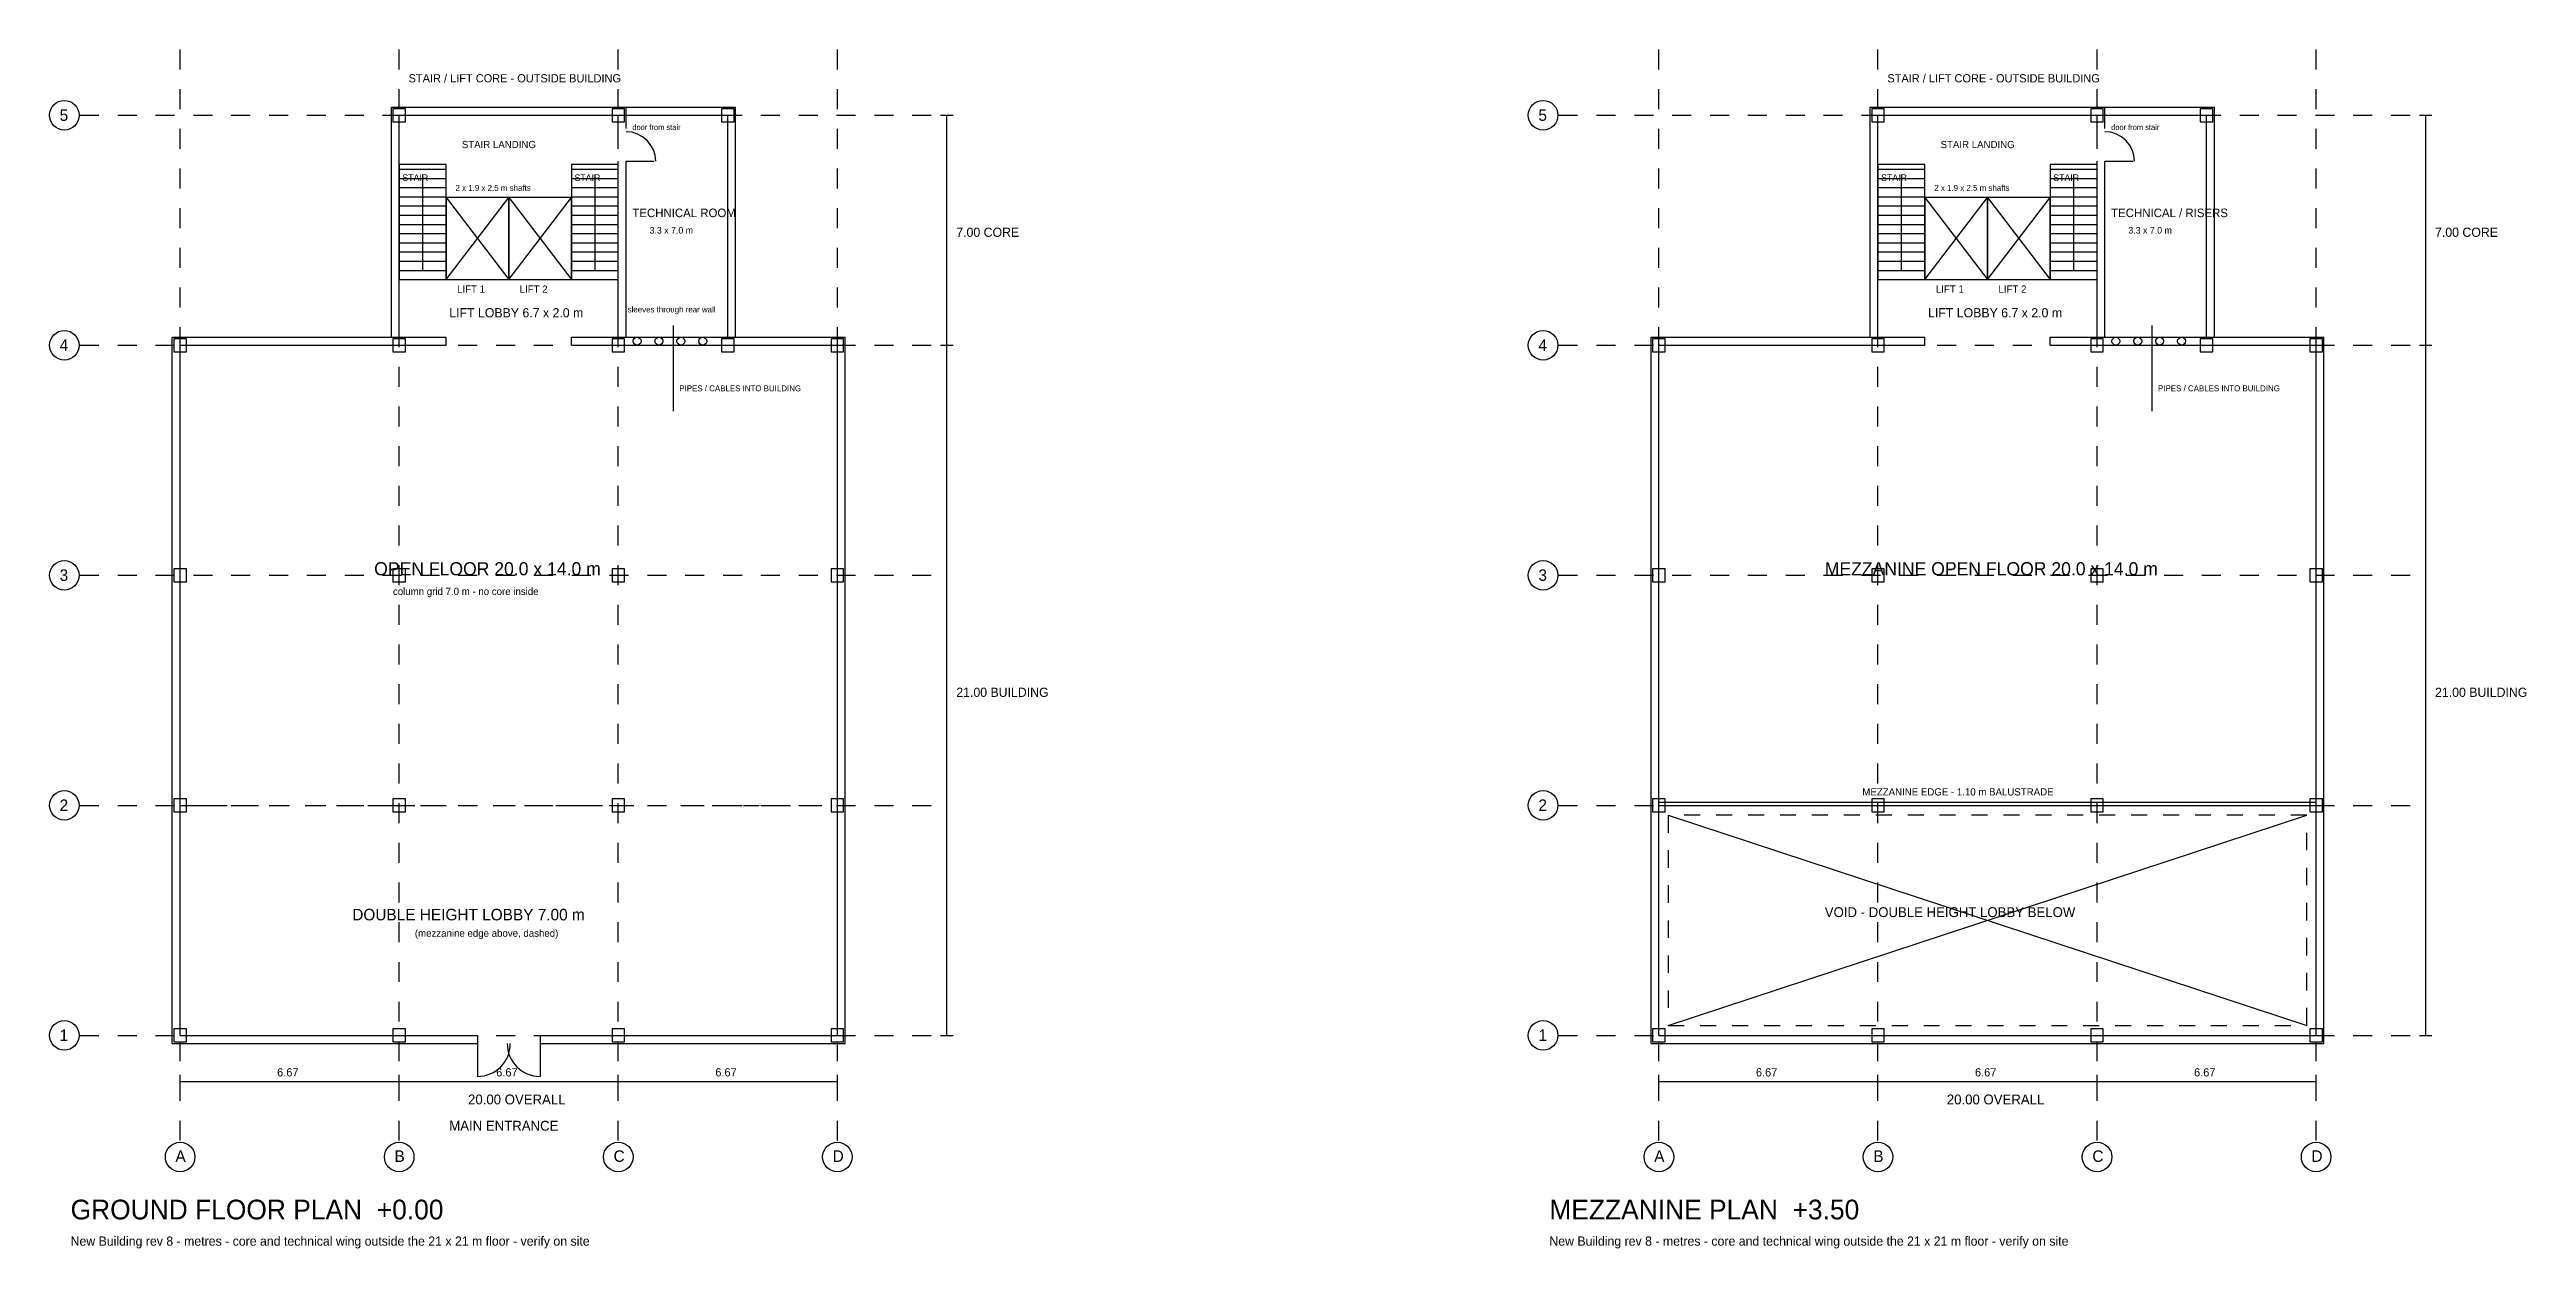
# Model space of a CAD drawing. Header units: metres. Extents: x -4 to 467, y -58 to 89.
# Drawn here: x -4 to 71.4, y -6.5 to 30 of the extents above; entities that cross this region are included whole.
import ezdxf

# ---------------------------------------------------------------- set-up
doc = ezdxf.new("R2010")
doc.units = ezdxf.units.M
for name, color, linetype in [('COLUMNS', 7, 'CONTINUOUS'), ('CORE', 1, 'CONTINUOUS'), ('DIMS', 3, 'CONTINUOUS'), ('DOORS', 4, 'CONTINUOUS'), ('GRID', 8, 'CONTINUOUS'), ('HIDDEN', 8, 'CONTINUOUS'), ('SERVICES', 6, 'CONTINUOUS'), ('SLAB', 7, 'CONTINUOUS'), ('TEXT', 7, 'CONTINUOUS'), ('TITLE', 2, 'CONTINUOUS'), ('WALLS', 7, 'CONTINUOUS')]:
    doc.layers.add(name, color=color, linetype=linetype)

msp = doc.modelspace()

# ---------------------------------------------------------------- texts
at = {"layer": 'DIMS'}
for s, height, p in [('7.00 CORE', 0.28, (23.619, 24.3)), ('7.00 CORE', 0.28, (68.619, 24.3)), ('21.00 BUILDING', 0.28, (23.619, 10.3)), ('21.00 BUILDING', 0.28, (68.619, 10.3)), ('6.67', 0.25, (2.9524, -1.25)), ('6.67', 0.25, (9.619, -1.25)), ('6.67', 0.25, (16.2857, -1.25)), ('6.67', 0.25, (47.9524, -1.25)), ('6.67', 0.25, (54.619, -1.25)), ('6.67', 0.25, (61.2857, -1.25)), ('20.00 OVERALL', 0.3, (8.7619, -2.1)), ('20.00 OVERALL', 0.3, (53.7619, -2.1))]:
    msp.add_text(s, height=height, dxfattribs=at).set_placement(p)
at = {"layer": 'GRID'}
for s, p in [('5', (-3.6667, 27.83)), ('5', (41.3333, 27.83)), ('4', (-3.6667, 20.83)), ('4', (41.3333, 20.83)), ('3', (-3.6667, 13.83)), ('3', (41.3333, 13.83)), ('2', (-3.6667, 6.83)), ('2', (41.3333, 6.83)), ('1', (-3.6667, -0.17)), ('1', (41.3333, -0.17)), ('A', (-0.1429, -3.85)), ('B', (6.5238, -3.85)), ('C', (13.1905, -3.85)), ('D', (19.8571, -3.85)), ('A', (44.8571, -3.85)), ('B', (51.5238, -3.85)), ('C', (58.1905, -3.85)), ('D', (64.8571, -3.85))]:
    msp.add_text(s, height=0.35, dxfattribs=at).set_placement(p)
at = {"layer": 'SERVICES'}
for p in [(15.1905, 19.6), (60.1905, 19.6)]:
    msp.add_text('PIPES / CABLES INTO BUILDING', height=0.18, dxfattribs=at).set_placement(p)
at = {"layer": 'TEXT'}
for s, height, p in [('STAIR / LIFT CORE - OUTSIDE BUILDING', 0.25, (6.9524, 29)), ('STAIR / LIFT CORE - OUTSIDE BUILDING', 0.25, (51.9524, 29)), ('STAIR LANDING', 0.22, (8.5714, 27)), ('door from stair', 0.17, (13.7619, 27.55)), ('STAIR LANDING', 0.22, (53.5714, 27)), ('door from stair', 0.17, (58.7619, 27.55)), ('STAIR', 0.2, (6.7619, 26)), ('2 x 1.9 x 2.5 m shafts', 0.18, (8.381, 25.7)), ('STAIR', 0.2, (12, 26)), ('STAIR', 0.2, (51.7619, 26)), ('2 x 1.9 x 2.5 m shafts', 0.18, (53.381, 25.7)), ('STAIR', 0.2, (57, 26)), ('TECHNICAL ROOM', 0.26, (13.7619, 24.9)), ('TECHNICAL / RISERS', 0.26, (58.7619, 24.9)), ('3.3 x 7.0 m', 0.2, (14.2857, 24.4)), ('3.3 x 7.0 m', 0.2, (59.2857, 24.4)), ('LIFT 1', 0.22, (8.4286, 22.6)), ('LIFT 2', 0.22, (10.3333, 22.6)), ('LIFT 1', 0.22, (53.4286, 22.6)), ('LIFT 2', 0.22, (55.3333, 22.6)), ('LIFT LOBBY 6.7 x 2.0 m', 0.28, (8.1905, 21.85)), ('sleeves through rear wall', 0.18, (13.619, 22)), ('LIFT LOBBY 6.7 x 2.0 m', 0.28, (53.1905, 21.85)), ('OPEN FLOOR 20.0 x 14.0 m', 0.4, (5.9048, 14)), ('MEZZANINE OPEN FLOOR 20.0 x 14.0 m', 0.4, (50.0476, 14)), ('column grid 7.0 m - no core inside', 0.22, (6.4762, 13.4)), ('MEZZANINE EDGE - 1.10 m BALUSTRADE', 0.22, (51.1905, 7.3)), ('DOUBLE HEIGHT LOBBY 7.00 m', 0.35, (5.2381, 3.5)), ('VOID - DOUBLE HEIGHT LOBBY BELOW', 0.3, (50.0476, 3.6)), ('(mezzanine edge above, dashed)', 0.22, (7.1429, 3)), ('MAIN ENTRANCE', 0.3, (8.1905, -2.9)), ('New Building rev 8 - metres - core and technical wing outside the 21 x 21 m floor - verify on site', 0.28, (-3.3333, -6.4)), ('New Building rev 8 - metres - core and technical wing outside the 21 x 21 m floor - verify on site', 0.28, (41.6667, -6.4))]:
    msp.add_text(s, height=height, dxfattribs=at).set_placement(p)
at = {"layer": 'TITLE'}
for s, p in [('GROUND FLOOR PLAN  +0.00', (-3.3333, -5.6)), ('MEZZANINE PLAN  +3.50', (41.6667, -5.6))]:
    msp.add_text(s, height=0.6, dxfattribs=at).set_placement(p)

# ---------------------------------------------------------------- linework, layer by layer
at = {"layer": 'COLUMNS'}
for p, q in [((6.8571, 28.2), (6.4762, 28.2)), ((6.4762, 28.2), (6.4762, 27.8)), ((6.8571, 27.8), (6.8571, 28.2)), ((13.5238, 28.2), (13.1429, 28.2)), ((13.1429, 28.2), (13.1429, 27.8)), ((13.5238, 27.8), (13.5238, 28.2)), ((16.8571, 28.2), (16.4762, 28.2)), ((16.4762, 28.2), (16.4762, 27.8)), ((16.8571, 27.8), (16.8571, 28.2)), ((51.8571, 28.2), (51.4762, 28.2)), ((51.4762, 28.2), (51.4762, 27.8)), ((51.8571, 27.8), (51.8571, 28.2)), ((58.5238, 28.2), (58.1429, 28.2)), ((58.1429, 28.2), (58.1429, 27.8)), ((58.5238, 27.8), (58.5238, 28.2)), ((61.8571, 28.2), (61.4762, 28.2)), ((61.4762, 28.2), (61.4762, 27.8)), ((61.8571, 27.8), (61.8571, 28.2)), ((6.4762, 27.8), (6.8571, 27.8)), ((13.1429, 27.8), (13.5238, 27.8)), ((16.4762, 27.8), (16.8571, 27.8)), ((51.4762, 27.8), (51.8571, 27.8)), ((58.1429, 27.8), (58.5238, 27.8)), ((61.4762, 27.8), (61.8571, 27.8)), ((0.1905, 21.2), (-0.1905, 21.2)), ((-0.1905, 21.2), (-0.1905, 20.8)), ((0.1905, 20.8), (0.1905, 21.2)), ((6.8571, 21.2), (6.4762, 21.2)), ((6.4762, 21.2), (6.4762, 20.8)), ((6.8571, 20.8), (6.8571, 21.2)), ((13.5238, 21.2), (13.1429, 21.2)), ((13.1429, 21.2), (13.1429, 20.8)), ((13.5238, 20.8), (13.5238, 21.2)), ((16.8571, 21.2), (16.4762, 21.2)), ((16.4762, 21.2), (16.4762, 20.8)), ((16.8571, 20.8), (16.8571, 21.2)), ((20.1905, 21.2), (19.8095, 21.2)), ((19.8095, 21.2), (19.8095, 20.8)), ((20.1905, 20.8), (20.1905, 21.2)), ((45.1905, 21.2), (44.8095, 21.2)), ((44.8095, 21.2), (44.8095, 20.8)), ((45.1905, 20.8), (45.1905, 21.2)), ((51.8571, 21.2), (51.4762, 21.2)), ((51.4762, 21.2), (51.4762, 20.8)), ((51.8571, 20.8), (51.8571, 21.2)), ((58.5238, 21.2), (58.1429, 21.2)), ((58.1429, 21.2), (58.1429, 20.8)), ((58.5238, 20.8), (58.5238, 21.2)), ((61.8571, 21.2), (61.4762, 21.2)), ((61.4762, 21.2), (61.4762, 20.8)), ((61.8571, 20.8), (61.8571, 21.2)), ((65.1905, 21.2), (64.8095, 21.2)), ((64.8095, 21.2), (64.8095, 20.8)), ((65.1905, 20.8), (65.1905, 21.2)), ((-0.1905, 20.8), (0.1905, 20.8)), ((6.4762, 20.8), (6.8571, 20.8)), ((13.1429, 20.8), (13.5238, 20.8)), ((16.4762, 20.8), (16.8571, 20.8)), ((19.8095, 20.8), (20.1905, 20.8)), ((44.8095, 20.8), (45.1905, 20.8)), ((51.4762, 20.8), (51.8571, 20.8)), ((58.1429, 20.8), (58.5238, 20.8)), ((61.4762, 20.8), (61.8571, 20.8)), ((64.8095, 20.8), (65.1905, 20.8)), ((0.1905, 14.2), (-0.1905, 14.2)), ((-0.1905, 14.2), (-0.1905, 13.8)), ((-0.1905, 13.8), (0.1905, 13.8)), ((0.1905, 13.8), (0.1905, 14.2)), ((6.8571, 14.2), (6.4762, 14.2)), ((6.4762, 14.2), (6.4762, 13.8)), ((6.4762, 13.8), (6.8571, 13.8)), ((6.8571, 13.8), (6.8571, 14.2)), ((13.5238, 14.2), (13.1429, 14.2)), ((13.1429, 14.2), (13.1429, 13.8)), ((13.1429, 13.8), (13.5238, 13.8)), ((13.5238, 13.8), (13.5238, 14.2)), ((20.1905, 14.2), (19.8095, 14.2)), ((19.8095, 14.2), (19.8095, 13.8)), ((19.8095, 13.8), (20.1905, 13.8)), ((20.1905, 13.8), (20.1905, 14.2)), ((45.1905, 14.2), (44.8095, 14.2)), ((44.8095, 14.2), (44.8095, 13.8)), ((44.8095, 13.8), (45.1905, 13.8)), ((45.1905, 13.8), (45.1905, 14.2)), ((51.8571, 14.2), (51.4762, 14.2)), ((51.4762, 14.2), (51.4762, 13.8)), ((51.4762, 13.8), (51.8571, 13.8)), ((51.8571, 13.8), (51.8571, 14.2)), ((58.5238, 14.2), (58.1429, 14.2)), ((58.1429, 14.2), (58.1429, 13.8)), ((58.1429, 13.8), (58.5238, 13.8)), ((58.5238, 13.8), (58.5238, 14.2)), ((65.1905, 14.2), (64.8095, 14.2)), ((64.8095, 14.2), (64.8095, 13.8)), ((64.8095, 13.8), (65.1905, 13.8)), ((65.1905, 13.8), (65.1905, 14.2)), ((0.1905, 7.2), (-0.1905, 7.2)), ((-0.1905, 7.2), (-0.1905, 6.8)), ((-0.1905, 6.8), (0.1905, 6.8)), ((0.1905, 6.8), (0.1905, 7.2)), ((6.8571, 7.2), (6.4762, 7.2)), ((6.4762, 7.2), (6.4762, 6.8)), ((6.4762, 6.8), (6.8571, 6.8)), ((6.8571, 6.8), (6.8571, 7.2)), ((13.5238, 7.2), (13.1429, 7.2)), ((13.1429, 7.2), (13.1429, 6.8)), ((13.1429, 6.8), (13.5238, 6.8)), ((13.5238, 6.8), (13.5238, 7.2)), ((20.1905, 7.2), (19.8095, 7.2)), ((19.8095, 7.2), (19.8095, 6.8)), ((19.8095, 6.8), (20.1905, 6.8)), ((20.1905, 6.8), (20.1905, 7.2)), ((45.1905, 7.2), (44.8095, 7.2)), ((44.8095, 7.2), (44.8095, 6.8)), ((44.8095, 6.8), (45.1905, 6.8)), ((45.1905, 6.8), (45.1905, 7.2)), ((51.8571, 7.2), (51.4762, 7.2)), ((51.4762, 7.2), (51.4762, 6.8)), ((51.4762, 6.8), (51.8571, 6.8)), ((51.8571, 6.8), (51.8571, 7.2)), ((58.5238, 7.2), (58.1429, 7.2)), ((58.1429, 7.2), (58.1429, 6.8)), ((58.1429, 6.8), (58.5238, 6.8)), ((58.5238, 6.8), (58.5238, 7.2)), ((65.1905, 7.2), (64.8095, 7.2)), ((64.8095, 7.2), (64.8095, 6.8)), ((64.8095, 6.8), (65.1905, 6.8)), ((65.1905, 6.8), (65.1905, 7.2)), ((0.1905, 0.2), (-0.1905, 0.2)), ((-0.1905, 0.2), (-0.1905, -0.2)), ((0.1905, -0.2), (0.1905, 0.2)), ((6.8571, 0.2), (6.4762, 0.2)), ((6.4762, 0.2), (6.4762, -0.2)), ((6.8571, -0.2), (6.8571, 0.2)), ((13.5238, 0.2), (13.1429, 0.2)), ((13.1429, 0.2), (13.1429, -0.2)), ((13.5238, -0.2), (13.5238, 0.2)), ((20.1905, 0.2), (19.8095, 0.2)), ((19.8095, 0.2), (19.8095, -0.2)), ((20.1905, -0.2), (20.1905, 0.2)), ((45.1905, 0.2), (44.8095, 0.2)), ((44.8095, 0.2), (44.8095, -0.2)), ((45.1905, -0.2), (45.1905, 0.2)), ((51.8571, 0.2), (51.4762, 0.2)), ((51.4762, 0.2), (51.4762, -0.2)), ((51.8571, -0.2), (51.8571, 0.2)), ((58.5238, 0.2), (58.1429, 0.2)), ((58.1429, 0.2), (58.1429, -0.2)), ((58.5238, -0.2), (58.5238, 0.2)), ((65.1905, 0.2), (64.8095, 0.2)), ((64.8095, 0.2), (64.8095, -0.2)), ((65.1905, -0.2), (65.1905, 0.2)), ((-0.1905, -0.2), (0.1905, -0.2)), ((6.4762, -0.2), (6.8571, -0.2)), ((13.1429, -0.2), (13.5238, -0.2)), ((19.8095, -0.2), (20.1905, -0.2)), ((44.8095, -0.2), (45.1905, -0.2)), ((51.4762, -0.2), (51.8571, -0.2)), ((58.1429, -0.2), (58.5238, -0.2)), ((64.8095, -0.2), (65.1905, -0.2))]:
    msp.add_line(p, q, dxfattribs=at)
at = {"layer": 'CORE'}
for p, q in [((6.4286, 21.25), (6.4286, 28.25)), ((6.4286, 28.25), (13.5714, 28.25)), ((6.6667, 21.25), (6.6667, 28)), ((6.6667, 28), (13.3333, 28)), ((13.3333, 27.6), (13.3333, 28)), ((13.3333, 28), (16.6667, 28)), ((13.5714, 27.6), (13.5714, 28.25)), ((13.5714, 28.25), (16.9048, 28.25)), ((16.6667, 21.25), (16.6667, 28)), ((16.9048, 21.25), (16.9048, 28.25)), ((51.4286, 21.25), (51.4286, 28.25)), ((51.4286, 28.25), (58.5714, 28.25)), ((51.6667, 21.25), (51.6667, 28)), ((51.6667, 28), (58.3333, 28)), ((58.3333, 27.6), (58.3333, 28)), ((58.3333, 28), (61.6667, 28)), ((58.5714, 27.6), (58.5714, 28.25)), ((58.5714, 28.25), (61.9048, 28.25)), ((61.6667, 21.25), (61.6667, 28)), ((61.9048, 21.25), (61.9048, 28.25)), ((8.0952, 26.5), (6.6667, 26.5)), ((6.6667, 26.5), (6.6667, 23)), ((8.0952, 23), (8.0952, 26.5)), ((13.3333, 26.5), (11.9048, 26.5)), ((11.9048, 26.5), (11.9048, 23)), ((13.3333, 21.25), (13.3333, 26.6)), ((13.3333, 23), (13.3333, 26.5)), ((13.5714, 21.25), (13.5714, 26.6)), ((53.0952, 26.5), (51.6667, 26.5)), ((51.6667, 26.5), (51.6667, 23)), ((53.0952, 23), (53.0952, 26.5)), ((58.3333, 26.5), (56.9048, 26.5)), ((56.9048, 26.5), (56.9048, 23)), ((58.3333, 21.25), (58.3333, 26.6)), ((58.3333, 23), (58.3333, 26.5)), ((58.5714, 21.25), (58.5714, 26.6)), ((6.6667, 26.36), (8.0952, 26.36)), ((6.6667, 26.08), (8.0952, 26.08)), ((6.6667, 25.8), (8.0952, 25.8)), ((7.381, 23.3), (7.381, 26.2)), ((11.9048, 26.36), (13.3333, 26.36)), ((11.9048, 26.08), (13.3333, 26.08)), ((11.9048, 25.8), (13.3333, 25.8)), ((12.619, 26.2), (12.619, 23.3)), ((51.6667, 26.36), (53.0952, 26.36)), ((51.6667, 26.08), (53.0952, 26.08)), ((51.6667, 25.8), (53.0952, 25.8)), ((52.381, 23.3), (52.381, 26.2)), ((56.9048, 26.36), (58.3333, 26.36)), ((56.9048, 26.08), (58.3333, 26.08)), ((56.9048, 25.8), (58.3333, 25.8)), ((57.619, 26.2), (57.619, 23.3)), ((6.6667, 25.52), (8.0952, 25.52)), ((6.6667, 25.24), (8.0952, 25.24)), ((6.6667, 24.96), (8.0952, 24.96)), ((10, 25.5), (8.0952, 25.5)), ((8.0952, 25.5), (8.0952, 23)), ((8.0952, 23), (10, 25.5)), ((8.0952, 25.5), (10, 23)), ((10, 23), (10, 25.5)), ((11.9048, 25.5), (10, 25.5)), ((10, 25.5), (10, 23)), ((10, 23), (11.9048, 25.5)), ((10, 25.5), (11.9048, 23)), ((11.9048, 25.52), (13.3333, 25.52)), ((11.9048, 23), (11.9048, 25.5)), ((11.9048, 25.24), (13.3333, 25.24)), ((11.9048, 24.96), (13.3333, 24.96)), ((51.6667, 25.52), (53.0952, 25.52)), ((51.6667, 25.24), (53.0952, 25.24)), ((51.6667, 24.96), (53.0952, 24.96)), ((55, 25.5), (53.0952, 25.5)), ((53.0952, 25.5), (53.0952, 23)), ((53.0952, 23), (55, 25.5)), ((53.0952, 25.5), (55, 23)), ((55, 23), (55, 25.5)), ((56.9048, 25.5), (55, 25.5)), ((55, 25.5), (55, 23)), ((55, 23), (56.9048, 25.5)), ((55, 25.5), (56.9048, 23)), ((56.9048, 25.52), (58.3333, 25.52)), ((56.9048, 23), (56.9048, 25.5)), ((56.9048, 25.24), (58.3333, 25.24)), ((56.9048, 24.96), (58.3333, 24.96)), ((6.6667, 24.68), (8.0952, 24.68)), ((6.6667, 24.4), (8.0952, 24.4)), ((6.6667, 24.12), (8.0952, 24.12)), ((11.9048, 24.68), (13.3333, 24.68)), ((11.9048, 24.4), (13.3333, 24.4)), ((11.9048, 24.12), (13.3333, 24.12)), ((51.6667, 24.68), (53.0952, 24.68)), ((51.6667, 24.4), (53.0952, 24.4)), ((51.6667, 24.12), (53.0952, 24.12)), ((56.9048, 24.68), (58.3333, 24.68)), ((56.9048, 24.4), (58.3333, 24.4)), ((56.9048, 24.12), (58.3333, 24.12)), ((6.6667, 23.84), (8.0952, 23.84)), ((6.6667, 23.56), (8.0952, 23.56)), ((11.9048, 23.84), (13.3333, 23.84)), ((11.9048, 23.56), (13.3333, 23.56)), ((51.6667, 23.84), (53.0952, 23.84)), ((51.6667, 23.56), (53.0952, 23.56)), ((56.9048, 23.84), (58.3333, 23.84)), ((56.9048, 23.56), (58.3333, 23.56)), ((6.6667, 23.28), (8.0952, 23.28)), ((6.6667, 23), (8.0952, 23)), ((6.6667, 23), (8.0952, 23)), ((8.0952, 23), (10, 23)), ((10, 23), (11.9048, 23)), ((11.9048, 23.28), (13.3333, 23.28)), ((11.9048, 23), (13.3333, 23)), ((11.9048, 23), (13.3333, 23)), ((51.6667, 23.28), (53.0952, 23.28)), ((51.6667, 23), (53.0952, 23)), ((51.6667, 23), (53.0952, 23)), ((53.0952, 23), (55, 23)), ((55, 23), (56.9048, 23)), ((56.9048, 23.28), (58.3333, 23.28)), ((56.9048, 23), (58.3333, 23)), ((56.9048, 23), (58.3333, 23))]:
    msp.add_line(p, q, dxfattribs=at)
at = {"layer": 'DIMS'}
for p, q in [((23.1429, 28), (23.5238, 28)), ((23.3333, 0), (23.3333, 28)), ((68.1429, 28), (68.5238, 28)), ((68.3333, 0), (68.3333, 28)), ((23.1429, 21), (23.5238, 21)), ((68.1429, 21), (68.5238, 21)), ((23.1429, 0), (23.5238, 0)), ((68.1429, 0), (68.5238, 0)), ((0, -1.6), (0, -1.2)), ((0, -1.4), (20, -1.4)), ((6.6667, -1.6), (6.6667, -1.2)), ((13.3333, -1.6), (13.3333, -1.2)), ((20, -1.6), (20, -1.2)), ((45, -1.6), (45, -1.2)), ((45, -1.4), (65, -1.4)), ((51.6667, -1.6), (51.6667, -1.2)), ((58.3333, -1.6), (58.3333, -1.2)), ((65, -1.6), (65, -1.2))]:
    msp.add_line(p, q, dxfattribs=at)
at = {"layer": 'DOORS'}
for p, q in [((13.5714, 26.6), (14.4286, 26.6)), ((58.5714, 26.6), (59.4286, 26.6)), ((9.0476, -0.25), (9.0476, -1.25)), ((10.9524, -0.25), (10.9524, -1.25))]:
    msp.add_line(p, q, dxfattribs=at)
for centre, radius, start, end in [((13.5714, 26.6), 0.9, 0, 90), ((58.5714, 26.6), 0.9, 0, 90), ((9.0476, -0.25), 1, 270, 360), ((10.9524, -0.25), 1, 180, 270)]:
    msp.add_arc(centre, radius, start, end, dxfattribs=at)
at = {"layer": 'GRID'}
for p, q in [((0, 29.3964), (0, 30)), ((6.6667, 29.3964), (6.6667, 30)), ((13.3333, 29.3964), (13.3333, 30)), ((20, 29.3964), (20, 30)), ((45, 29.3964), (45, 30)), ((51.6667, 29.3964), (51.6667, 30)), ((58.3333, 29.3964), (58.3333, 30)), ((65, 29.3964), (65, 30)), ((0, 28.1891), (0, 28.7927)), ((6.6667, 28.1891), (6.6667, 28.7927)), ((13.3333, 28.1891), (13.3333, 28.7927)), ((20, 28.1891), (20, 28.7927)), ((45, 28.1891), (45, 28.7927)), ((51.6667, 28.1891), (51.6667, 28.7927)), ((58.3333, 28.1891), (58.3333, 28.7927)), ((65, 28.1891), (65, 28.7927)), ((-3.0476, 28), (-2.472, 28)), ((-1.8963, 28), (-1.3206, 28)), ((-0.745, 28), (-0.1693, 28)), ((0.4063, 28), (0.982, 28)), ((1.5577, 28), (2.1333, 28)), ((2.709, 28), (3.2847, 28)), ((3.8603, 28), (4.436, 28)), ((5.0116, 28), (5.5873, 28)), ((6.163, 28), (6.7386, 28)), ((7.3143, 28), (7.8899, 28)), ((8.4656, 28), (9.0413, 28)), ((9.6169, 28), (10.1926, 28)), ((10.7683, 28), (11.3439, 28)), ((11.9196, 28), (12.4952, 28)), ((13.0709, 28), (13.6466, 28)), ((14.2222, 28), (14.7979, 28)), ((15.3735, 28), (15.9492, 28)), ((16.5249, 28), (17.1005, 28)), ((17.6762, 28), (18.2519, 28)), ((18.8275, 28), (19.4032, 28)), ((19.9788, 28), (20.5545, 28)), ((21.1302, 28), (21.7058, 28)), ((22.2815, 28), (22.8571, 28)), ((41.9524, 28), (42.528, 28)), ((43.1037, 28), (43.6794, 28)), ((44.255, 28), (44.8307, 28)), ((45.4063, 28), (45.982, 28)), ((46.5577, 28), (47.1333, 28)), ((47.709, 28), (48.2847, 28)), ((48.8603, 28), (49.436, 28)), ((50.0116, 28), (50.5873, 28)), ((51.163, 28), (51.7386, 28)), ((52.3143, 28), (52.8899, 28)), ((53.4656, 28), (54.0413, 28)), ((54.6169, 28), (55.1926, 28)), ((55.7683, 28), (56.3439, 28)), ((56.9196, 28), (57.4952, 28)), ((58.0709, 28), (58.6466, 28)), ((59.2222, 28), (59.7979, 28)), ((60.3735, 28), (60.9492, 28)), ((61.5249, 28), (62.1005, 28)), ((62.6762, 28), (63.2519, 28)), ((63.8275, 28), (64.4032, 28)), ((64.9788, 28), (65.5545, 28)), ((66.1302, 28), (66.7058, 28)), ((67.2815, 28), (67.8571, 28)), ((0, 26.9818), (0, 27.5855)), ((6.6667, 26.9818), (6.6667, 27.5855)), ((13.3333, 26.9818), (13.3333, 27.5855)), ((20, 26.9818), (20, 27.5855)), ((45, 26.9818), (45, 27.5855)), ((51.6667, 26.9818), (51.6667, 27.5855)), ((58.3333, 26.9818), (58.3333, 27.5855)), ((65, 26.9818), (65, 27.5855)), ((0, 25.7745), (0, 26.3782)), ((6.6667, 25.7745), (6.6667, 26.3782)), ((13.3333, 25.7745), (13.3333, 26.3782)), ((20, 25.7745), (20, 26.3782)), ((45, 25.7745), (45, 26.3782)), ((51.6667, 25.7745), (51.6667, 26.3782)), ((58.3333, 25.7745), (58.3333, 26.3782)), ((65, 25.7745), (65, 26.3782)), ((0, 24.5673), (0, 25.1709)), ((6.6667, 24.5673), (6.6667, 25.1709)), ((13.3333, 24.5673), (13.3333, 25.1709)), ((20, 24.5673), (20, 25.1709)), ((45, 24.5673), (45, 25.1709)), ((51.6667, 24.5673), (51.6667, 25.1709)), ((58.3333, 24.5673), (58.3333, 25.1709)), ((65, 24.5673), (65, 25.1709)), ((0, 23.36), (0, 23.9636)), ((6.6667, 23.36), (6.6667, 23.9636)), ((13.3333, 23.36), (13.3333, 23.9636)), ((20, 23.36), (20, 23.9636)), ((45, 23.36), (45, 23.9636)), ((51.6667, 23.36), (51.6667, 23.9636)), ((58.3333, 23.36), (58.3333, 23.9636)), ((65, 23.36), (65, 23.9636)), ((0, 22.1527), (0, 22.7564)), ((6.6667, 22.1527), (6.6667, 22.7564)), ((13.3333, 22.1527), (13.3333, 22.7564)), ((20, 22.1527), (20, 22.7564)), ((45, 22.1527), (45, 22.7564)), ((51.6667, 22.1527), (51.6667, 22.7564)), ((58.3333, 22.1527), (58.3333, 22.7564)), ((65, 22.1527), (65, 22.7564)), ((0, 20.9455), (0, 21.5491)), ((6.6667, 20.9455), (6.6667, 21.5491)), ((13.3333, 20.9455), (13.3333, 21.5491)), ((20, 20.9455), (20, 21.5491)), ((45, 20.9455), (45, 21.5491)), ((51.6667, 20.9455), (51.6667, 21.5491)), ((58.3333, 20.9455), (58.3333, 21.5491)), ((65, 20.9455), (65, 21.5491)), ((-3.0476, 21), (-2.472, 21)), ((-1.8963, 21), (-1.3206, 21)), ((-0.745, 21), (-0.1693, 21)), ((0.4063, 21), (0.982, 21)), ((1.5577, 21), (2.1333, 21)), ((2.709, 21), (3.2847, 21)), ((3.8603, 21), (4.436, 21)), ((5.0116, 21), (5.5873, 21)), ((6.163, 21), (6.7386, 21)), ((7.3143, 21), (7.8899, 21)), ((8.4656, 21), (9.0413, 21)), ((9.6169, 21), (10.1926, 21)), ((10.7683, 21), (11.3439, 21)), ((11.9196, 21), (12.4952, 21)), ((13.0709, 21), (13.6466, 21)), ((14.2222, 21), (14.7979, 21)), ((15.3735, 21), (15.9492, 21)), ((16.5249, 21), (17.1005, 21)), ((17.6762, 21), (18.2519, 21)), ((18.8275, 21), (19.4032, 21)), ((19.9788, 21), (20.5545, 21)), ((21.1302, 21), (21.7058, 21)), ((22.2815, 21), (22.8571, 21)), ((41.9524, 21), (42.528, 21)), ((43.1037, 21), (43.6794, 21)), ((44.255, 21), (44.8307, 21)), ((45.4063, 21), (45.982, 21)), ((46.5577, 21), (47.1333, 21)), ((47.709, 21), (48.2847, 21)), ((48.8603, 21), (49.436, 21)), ((50.0116, 21), (50.5873, 21)), ((51.163, 21), (51.7386, 21)), ((52.3143, 21), (52.8899, 21)), ((53.4656, 21), (54.0413, 21)), ((54.6169, 21), (55.1926, 21)), ((55.7683, 21), (56.3439, 21)), ((56.9196, 21), (57.4952, 21)), ((58.0709, 21), (58.6466, 21)), ((59.2222, 21), (59.7979, 21)), ((60.3735, 21), (60.9492, 21)), ((61.5249, 21), (62.1005, 21)), ((62.6762, 21), (63.2519, 21)), ((63.8275, 21), (64.4032, 21)), ((64.9788, 21), (65.5545, 21)), ((66.1302, 21), (66.7058, 21)), ((67.2815, 21), (67.8571, 21)), ((0, 19.7382), (0, 20.3418)), ((6.6667, 19.7382), (6.6667, 20.3418)), ((13.3333, 19.7382), (13.3333, 20.3418)), ((20, 19.7382), (20, 20.3418)), ((45, 19.7382), (45, 20.3418)), ((51.6667, 19.7382), (51.6667, 20.3418)), ((58.3333, 19.7382), (58.3333, 20.3418)), ((65, 19.7382), (65, 20.3418)), ((0, 18.5309), (0, 19.1345)), ((6.6667, 18.5309), (6.6667, 19.1345)), ((13.3333, 18.5309), (13.3333, 19.1345)), ((20, 18.5309), (20, 19.1345)), ((45, 18.5309), (45, 19.1345)), ((51.6667, 18.5309), (51.6667, 19.1345)), ((58.3333, 18.5309), (58.3333, 19.1345)), ((65, 18.5309), (65, 19.1345)), ((0, 17.3236), (0, 17.9273)), ((6.6667, 17.3236), (6.6667, 17.9273)), ((13.3333, 17.3236), (13.3333, 17.9273)), ((20, 17.3236), (20, 17.9273)), ((45, 17.3236), (45, 17.9273)), ((51.6667, 17.3236), (51.6667, 17.9273)), ((58.3333, 17.3236), (58.3333, 17.9273)), ((65, 17.3236), (65, 17.9273)), ((0, 16.1164), (0, 16.72)), ((6.6667, 16.1164), (6.6667, 16.72)), ((13.3333, 16.1164), (13.3333, 16.72)), ((20, 16.1164), (20, 16.72)), ((45, 16.1164), (45, 16.72)), ((51.6667, 16.1164), (51.6667, 16.72)), ((58.3333, 16.1164), (58.3333, 16.72)), ((65, 16.1164), (65, 16.72)), ((0, 14.9091), (0, 15.5127)), ((6.6667, 14.9091), (6.6667, 15.5127)), ((13.3333, 14.9091), (13.3333, 15.5127)), ((20, 14.9091), (20, 15.5127)), ((45, 14.9091), (45, 15.5127)), ((51.6667, 14.9091), (51.6667, 15.5127)), ((58.3333, 14.9091), (58.3333, 15.5127)), ((65, 14.9091), (65, 15.5127)), ((-3.0476, 14), (-2.472, 14)), ((-1.8963, 14), (-1.3206, 14)), ((-0.745, 14), (-0.1693, 14)), ((0, 13.7018), (0, 14.3055)), ((0.4063, 14), (0.982, 14)), ((1.5577, 14), (2.1333, 14)), ((2.709, 14), (3.2847, 14)), ((3.8603, 14), (4.436, 14)), ((5.0116, 14), (5.5873, 14)), ((6.163, 14), (6.7386, 14)), ((6.6667, 13.7018), (6.6667, 14.3055)), ((7.3143, 14), (7.8899, 14)), ((8.4656, 14), (9.0413, 14)), ((9.6169, 14), (10.1926, 14)), ((10.7683, 14), (11.3439, 14)), ((11.9196, 14), (12.4952, 14)), ((13.0709, 14), (13.6466, 14)), ((13.3333, 13.7018), (13.3333, 14.3055)), ((14.2222, 14), (14.7979, 14)), ((15.3735, 14), (15.9492, 14)), ((16.5249, 14), (17.1005, 14)), ((17.6762, 14), (18.2519, 14)), ((18.8275, 14), (19.4032, 14)), ((19.9788, 14), (20.5545, 14)), ((20, 13.7018), (20, 14.3055)), ((21.1302, 14), (21.7058, 14)), ((22.2815, 14), (22.8571, 14)), ((41.9524, 14), (42.528, 14)), ((43.1037, 14), (43.6794, 14)), ((44.255, 14), (44.8307, 14)), ((45, 13.7018), (45, 14.3055)), ((45.4063, 14), (45.982, 14)), ((46.5577, 14), (47.1333, 14)), ((47.709, 14), (48.2847, 14)), ((48.8603, 14), (49.436, 14)), ((50.0116, 14), (50.5873, 14)), ((51.163, 14), (51.7386, 14)), ((51.6667, 13.7018), (51.6667, 14.3055)), ((52.3143, 14), (52.8899, 14)), ((53.4656, 14), (54.0413, 14)), ((54.6169, 14), (55.1926, 14)), ((55.7683, 14), (56.3439, 14)), ((56.9196, 14), (57.4952, 14)), ((58.0709, 14), (58.6466, 14)), ((58.3333, 13.7018), (58.3333, 14.3055)), ((59.2222, 14), (59.7979, 14)), ((60.3735, 14), (60.9492, 14)), ((61.5249, 14), (62.1005, 14)), ((62.6762, 14), (63.2519, 14)), ((63.8275, 14), (64.4032, 14)), ((64.9788, 14), (65.5545, 14)), ((65, 13.7018), (65, 14.3055)), ((66.1302, 14), (66.7058, 14)), ((67.2815, 14), (67.8571, 14)), ((0, 12.4945), (0, 13.0982)), ((6.6667, 12.4945), (6.6667, 13.0982)), ((13.3333, 12.4945), (13.3333, 13.0982)), ((20, 12.4945), (20, 13.0982)), ((45, 12.4945), (45, 13.0982)), ((51.6667, 12.4945), (51.6667, 13.0982)), ((58.3333, 12.4945), (58.3333, 13.0982)), ((65, 12.4945), (65, 13.0982)), ((0, 11.2873), (0, 11.8909)), ((6.6667, 11.2873), (6.6667, 11.8909)), ((13.3333, 11.2873), (13.3333, 11.8909)), ((20, 11.2873), (20, 11.8909)), ((45, 11.2873), (45, 11.8909)), ((51.6667, 11.2873), (51.6667, 11.8909)), ((58.3333, 11.2873), (58.3333, 11.8909)), ((65, 11.2873), (65, 11.8909)), ((0, 10.08), (0, 10.6836)), ((6.6667, 10.08), (6.6667, 10.6836)), ((13.3333, 10.08), (13.3333, 10.6836)), ((20, 10.08), (20, 10.6836)), ((45, 10.08), (45, 10.6836)), ((51.6667, 10.08), (51.6667, 10.6836)), ((58.3333, 10.08), (58.3333, 10.6836)), ((65, 10.08), (65, 10.6836)), ((0, 8.8727), (0, 9.4764)), ((6.6667, 8.8727), (6.6667, 9.4764)), ((13.3333, 8.8727), (13.3333, 9.4764)), ((20, 8.8727), (20, 9.4764)), ((45, 8.8727), (45, 9.4764)), ((51.6667, 8.8727), (51.6667, 9.4764)), ((58.3333, 8.8727), (58.3333, 9.4764)), ((65, 8.8727), (65, 9.4764)), ((0, 7.6655), (0, 8.2691)), ((6.6667, 7.6655), (6.6667, 8.2691)), ((13.3333, 7.6655), (13.3333, 8.2691)), ((20, 7.6655), (20, 8.2691)), ((45, 7.6655), (45, 8.2691)), ((51.6667, 7.6655), (51.6667, 8.2691)), ((58.3333, 7.6655), (58.3333, 8.2691)), ((65, 7.6655), (65, 8.2691)), ((-3.0476, 7), (-2.472, 7)), ((-1.8963, 7), (-1.3206, 7)), ((-0.745, 7), (-0.1693, 7)), ((0, 6.4582), (0, 7.0618)), ((0.4063, 7), (0.982, 7)), ((1.5577, 7), (2.1333, 7)), ((2.709, 7), (3.2847, 7)), ((3.8603, 7), (4.436, 7)), ((5.0116, 7), (5.5873, 7)), ((6.163, 7), (6.7386, 7)), ((6.6667, 6.4582), (6.6667, 7.0618)), ((7.3143, 7), (7.8899, 7)), ((8.4656, 7), (9.0413, 7)), ((9.6169, 7), (10.1926, 7)), ((10.7683, 7), (11.3439, 7)), ((11.9196, 7), (12.4952, 7)), ((13.0709, 7), (13.6466, 7)), ((13.3333, 6.4582), (13.3333, 7.0618)), ((14.2222, 7), (14.7979, 7)), ((15.3735, 7), (15.9492, 7)), ((16.5249, 7), (17.1005, 7)), ((17.6762, 7), (18.2519, 7)), ((18.8275, 7), (19.4032, 7)), ((19.9788, 7), (20.5545, 7)), ((20, 6.4582), (20, 7.0618)), ((21.1302, 7), (21.7058, 7)), ((22.2815, 7), (22.8571, 7)), ((41.9524, 7), (42.528, 7)), ((43.1037, 7), (43.6794, 7)), ((44.255, 7), (44.8307, 7)), ((45, 6.4582), (45, 7.0618)), ((45.4063, 7), (45.982, 7)), ((46.5577, 7), (47.1333, 7)), ((47.709, 7), (48.2847, 7)), ((48.8603, 7), (49.436, 7)), ((50.0116, 7), (50.5873, 7)), ((51.163, 7), (51.7386, 7)), ((51.6667, 6.4582), (51.6667, 7.0618)), ((52.3143, 7), (52.8899, 7)), ((53.4656, 7), (54.0413, 7)), ((54.6169, 7), (55.1926, 7)), ((55.7683, 7), (56.3439, 7)), ((56.9196, 7), (57.4952, 7)), ((58.0709, 7), (58.6466, 7)), ((58.3333, 6.4582), (58.3333, 7.0618)), ((59.2222, 7), (59.7979, 7)), ((60.3735, 7), (60.9492, 7)), ((61.5249, 7), (62.1005, 7)), ((62.6762, 7), (63.2519, 7)), ((63.8275, 7), (64.4032, 7)), ((64.9788, 7), (65.5545, 7)), ((65, 6.4582), (65, 7.0618)), ((66.1302, 7), (66.7058, 7)), ((67.2815, 7), (67.8571, 7)), ((0, 5.2509), (0, 5.8545)), ((6.6667, 5.2509), (6.6667, 5.8545)), ((13.3333, 5.2509), (13.3333, 5.8545)), ((20, 5.2509), (20, 5.8545)), ((45, 5.2509), (45, 5.8545)), ((51.6667, 5.2509), (51.6667, 5.8545)), ((58.3333, 5.2509), (58.3333, 5.8545)), ((65, 5.2509), (65, 5.8545)), ((0, 4.0436), (0, 4.6473)), ((6.6667, 4.0436), (6.6667, 4.6473)), ((13.3333, 4.0436), (13.3333, 4.6473)), ((20, 4.0436), (20, 4.6473)), ((45, 4.0436), (45, 4.6473)), ((51.6667, 4.0436), (51.6667, 4.6473)), ((58.3333, 4.0436), (58.3333, 4.6473)), ((65, 4.0436), (65, 4.6473)), ((0, 2.8364), (0, 3.44)), ((6.6667, 2.8364), (6.6667, 3.44)), ((13.3333, 2.8364), (13.3333, 3.44)), ((20, 2.8364), (20, 3.44)), ((45, 2.8364), (45, 3.44)), ((51.6667, 2.8364), (51.6667, 3.44)), ((58.3333, 2.8364), (58.3333, 3.44)), ((65, 2.8364), (65, 3.44)), ((0, 1.6291), (0, 2.2327)), ((6.6667, 1.6291), (6.6667, 2.2327)), ((13.3333, 1.6291), (13.3333, 2.2327)), ((20, 1.6291), (20, 2.2327)), ((45, 1.6291), (45, 2.2327)), ((51.6667, 1.6291), (51.6667, 2.2327)), ((58.3333, 1.6291), (58.3333, 2.2327)), ((65, 1.6291), (65, 2.2327)), ((0, 0.4218), (0, 1.0255)), ((6.6667, 0.4218), (6.6667, 1.0255)), ((13.3333, 0.4218), (13.3333, 1.0255)), ((20, 0.4218), (20, 1.0255)), ((45, 0.4218), (45, 1.0255)), ((51.6667, 0.4218), (51.6667, 1.0255)), ((58.3333, 0.4218), (58.3333, 1.0255)), ((65, 0.4218), (65, 1.0255)), ((-3.0476, 0), (-2.472, 0)), ((-1.8963, 0), (-1.3206, 0)), ((-0.745, 0), (-0.1693, 0)), ((0.4063, 0), (0.982, 0)), ((1.5577, 0), (2.1333, 0)), ((2.709, 0), (3.2847, 0)), ((3.8603, 0), (4.436, 0)), ((5.0116, 0), (5.5873, 0)), ((6.163, 0), (6.7386, 0)), ((7.3143, 0), (7.8899, 0)), ((8.4656, 0), (9.0413, 0)), ((9.6169, 0), (10.1926, 0)), ((10.7683, 0), (11.3439, 0)), ((11.9196, 0), (12.4952, 0)), ((13.0709, 0), (13.6466, 0)), ((14.2222, 0), (14.7979, 0)), ((15.3735, 0), (15.9492, 0)), ((16.5249, 0), (17.1005, 0)), ((17.6762, 0), (18.2519, 0)), ((18.8275, 0), (19.4032, 0)), ((19.9788, 0), (20.5545, 0)), ((21.1302, 0), (21.7058, 0)), ((22.2815, 0), (22.8571, 0)), ((41.9524, 0), (42.528, 0)), ((43.1037, 0), (43.6794, 0)), ((44.255, 0), (44.8307, 0)), ((45.4063, 0), (45.982, 0)), ((46.5577, 0), (47.1333, 0)), ((47.709, 0), (48.2847, 0)), ((48.8603, 0), (49.436, 0)), ((50.0116, 0), (50.5873, 0)), ((51.163, 0), (51.7386, 0)), ((52.3143, 0), (52.8899, 0)), ((53.4656, 0), (54.0413, 0)), ((54.6169, 0), (55.1926, 0)), ((55.7683, 0), (56.3439, 0)), ((56.9196, 0), (57.4952, 0)), ((58.0709, 0), (58.6466, 0)), ((59.2222, 0), (59.7979, 0)), ((60.3735, 0), (60.9492, 0)), ((61.5249, 0), (62.1005, 0)), ((62.6762, 0), (63.2519, 0)), ((63.8275, 0), (64.4032, 0)), ((64.9788, 0), (65.5545, 0)), ((66.1302, 0), (66.7058, 0)), ((67.2815, 0), (67.8571, 0)), ((0, -0.7855), (0, -0.1818)), ((6.6667, -0.7855), (6.6667, -0.1818)), ((13.3333, -0.7855), (13.3333, -0.1818)), ((20, -0.7855), (20, -0.1818)), ((45, -0.7855), (45, -0.1818)), ((51.6667, -0.7855), (51.6667, -0.1818)), ((58.3333, -0.7855), (58.3333, -0.1818)), ((65, -0.7855), (65, -0.1818)), ((0, -1.9927), (0, -1.3891)), ((6.6667, -1.9927), (6.6667, -1.3891)), ((13.3333, -1.9927), (13.3333, -1.3891)), ((20, -1.9927), (20, -1.3891)), ((45, -1.9927), (45, -1.3891)), ((51.6667, -1.9927), (51.6667, -1.3891)), ((58.3333, -1.9927), (58.3333, -1.3891)), ((65, -1.9927), (65, -1.3891)), ((0, -3.2), (0, -2.5964)), ((6.6667, -3.2), (6.6667, -2.5964)), ((13.3333, -3.2), (13.3333, -2.5964)), ((20, -3.2), (20, -2.5964)), ((45, -3.2), (45, -2.5964)), ((51.6667, -3.2), (51.6667, -2.5964)), ((58.3333, -3.2), (58.3333, -2.5964)), ((65, -3.2), (65, -2.5964))]:
    msp.add_line(p, q, dxfattribs=at)
for centre in [(-3.5238, 28), (41.4762, 28), (-3.5238, 21), (41.4762, 21), (-3.5238, 14), (41.4762, 14), (-3.5238, 7), (41.4762, 7), (-3.5238, 0), (41.4762, 0), (0, -3.7), (6.6667, -3.7), (13.3333, -3.7), (20, -3.7), (45, -3.7), (51.6667, -3.7), (58.3333, -3.7), (65, -3.7)]:
    msp.add_circle(centre, 0.45, dxfattribs=at)
at = {"layer": 'HIDDEN'}
for p, q in [((0, 7), (0.4762, 7)), ((0.9524, 7), (1.4286, 7)), ((1.9048, 7), (2.381, 7)), ((2.8571, 7), (3.3333, 7)), ((3.8095, 7), (4.2857, 7)), ((4.7619, 7), (5.2381, 7)), ((5.7143, 7), (6.1905, 7)), ((6.6667, 7), (7.1429, 7)), ((7.619, 7), (8.0952, 7)), ((8.5714, 7), (9.0476, 7)), ((9.5238, 7), (10, 7)), ((10.4762, 7), (10.9524, 7)), ((11.4286, 7), (11.9048, 7)), ((12.381, 7), (12.8571, 7)), ((13.3333, 7), (13.8095, 7)), ((14.2857, 7), (14.7619, 7)), ((15.2381, 7), (15.7143, 7)), ((16.1905, 7), (16.6667, 7)), ((17.1429, 7), (17.619, 7)), ((18.0952, 7), (18.5714, 7)), ((19.0476, 7), (19.5238, 7)), ((45.2857, 6.7), (45.2857, 6.1667)), ((45.2857, 0.3), (64.7143, 6.7)), ((45.2857, 6.7), (64.7143, 0.3)), ((46.2571, 6.7), (45.7714, 6.7)), ((47.2286, 6.7), (46.7429, 6.7)), ((48.2, 6.7), (47.7143, 6.7)), ((49.1714, 6.7), (48.6857, 6.7)), ((50.1429, 6.7), (49.6571, 6.7)), ((51.1143, 6.7), (50.6286, 6.7)), ((52.0857, 6.7), (51.6, 6.7)), ((53.0571, 6.7), (52.5714, 6.7)), ((54.0286, 6.7), (53.5429, 6.7)), ((55, 6.7), (54.5143, 6.7)), ((55.9714, 6.7), (55.4857, 6.7)), ((56.9429, 6.7), (56.4571, 6.7)), ((57.9143, 6.7), (57.4286, 6.7)), ((58.8857, 6.7), (58.4, 6.7)), ((59.8571, 6.7), (59.3714, 6.7)), ((60.8286, 6.7), (60.3429, 6.7)), ((61.8, 6.7), (61.3143, 6.7)), ((62.7714, 6.7), (62.2857, 6.7)), ((63.7429, 6.7), (63.2571, 6.7)), ((64.7143, 6.7), (64.2286, 6.7)), ((64.7143, 5.6333), (64.7143, 6.1667)), ((45.2857, 5.6333), (45.2857, 5.1)), ((45.2857, 4.5667), (45.2857, 4.0333)), ((64.7143, 4.5667), (64.7143, 5.1)), ((64.7143, 3.5), (64.7143, 4.0333)), ((45.2857, 3.5), (45.2857, 2.9667)), ((45.2857, 2.4333), (45.2857, 1.9)), ((64.7143, 2.4333), (64.7143, 2.9667)), ((64.7143, 1.3667), (64.7143, 1.9)), ((45.2857, 1.3667), (45.2857, 0.8333)), ((64.7143, 0.3), (64.7143, 0.8333)), ((45.2857, 0.3), (45.7714, 0.3)), ((46.2571, 0.3), (46.7429, 0.3)), ((47.2286, 0.3), (47.7143, 0.3)), ((48.2, 0.3), (48.6857, 0.3)), ((49.1714, 0.3), (49.6571, 0.3)), ((50.1429, 0.3), (50.6286, 0.3)), ((51.1143, 0.3), (51.6, 0.3)), ((52.0857, 0.3), (52.5714, 0.3)), ((53.0571, 0.3), (53.5429, 0.3)), ((54.0286, 0.3), (54.5143, 0.3)), ((55, 0.3), (55.4857, 0.3)), ((55.9714, 0.3), (56.4571, 0.3)), ((56.9429, 0.3), (57.4286, 0.3)), ((57.9143, 0.3), (58.4, 0.3)), ((58.8857, 0.3), (59.3714, 0.3)), ((59.8571, 0.3), (60.3429, 0.3)), ((60.8286, 0.3), (61.3143, 0.3)), ((61.8, 0.3), (62.2857, 0.3)), ((62.7714, 0.3), (63.2571, 0.3)), ((63.7429, 0.3), (64.2286, 0.3))]:
    msp.add_line(p, q, dxfattribs=at)
at = {"layer": 'SERVICES'}
for p, q in [((15, 21.6), (15, 19)), ((60, 21.6), (60, 19))]:
    msp.add_line(p, q, dxfattribs=at)
for centre in [(13.9048, 21.125), (14.5714, 21.125), (15.2381, 21.125), (15.9048, 21.125), (58.9048, 21.125), (59.5714, 21.125), (60.2381, 21.125), (60.9048, 21.125)]:
    msp.add_circle(centre, 0.12, dxfattribs=at)
at = {"layer": 'SLAB'}
for p, q in [((45, 7.1), (65, 7.1)), ((45, 7), (65, 7))]:
    msp.add_line(p, q, dxfattribs=at)
at = {"layer": 'WALLS'}
for p, q in [((-0.2381, -0.25), (-0.2381, 21.25)), ((-0.2381, 21.25), (6.6667, 21.25)), ((0, 21.25), (8.0952, 21.25)), ((8.0952, 21), (8.0952, 21.25)), ((11.9048, 21.25), (20, 21.25)), ((11.9048, 21), (11.9048, 21.25)), ((13.3333, 21.25), (20.2381, 21.25)), ((20.2381, -0.25), (20.2381, 21.25)), ((44.7619, -0.25), (44.7619, 21.25)), ((44.7619, 21.25), (51.6667, 21.25)), ((45, 21.25), (53.0952, 21.25)), ((53.0952, 21), (53.0952, 21.25)), ((56.9048, 21.25), (65, 21.25)), ((56.9048, 21), (56.9048, 21.25)), ((58.3333, 21.25), (65.2381, 21.25)), ((65.2381, -0.25), (65.2381, 21.25)), ((0, 0), (0, 21)), ((0, 21), (8.0952, 21)), ((11.9048, 21), (20, 21)), ((20, 0), (20, 21)), ((45, 0), (45, 21)), ((45, 21), (53.0952, 21)), ((56.9048, 21), (65, 21)), ((65, 0), (65, 21)), ((0, 0), (9.0476, 0)), ((9.0476, 0), (9.0476, -0.25)), ((10.9524, 0), (20, 0)), ((10.9524, 0), (10.9524, -0.25)), ((45, 0), (65, 0)), ((-0.2381, -0.25), (0, -0.25)), ((0, -0.25), (9.0476, -0.25)), ((10.9524, -0.25), (20, -0.25)), ((20, -0.25), (20.2381, -0.25)), ((44.7619, -0.25), (45, -0.25)), ((45, -0.25), (65, -0.25)), ((65, -0.25), (65.2381, -0.25))]:
    msp.add_line(p, q, dxfattribs=at)

msp.set_redraw_order([(e.dxf.handle, doc.entitydb.next_handle()) for e in msp.query("TEXT MTEXT ATTDEF DIMENSION ARC_DIMENSION")])  # texts and dimensions are drawn at this point

doc.saveas('drawing.dxf')
